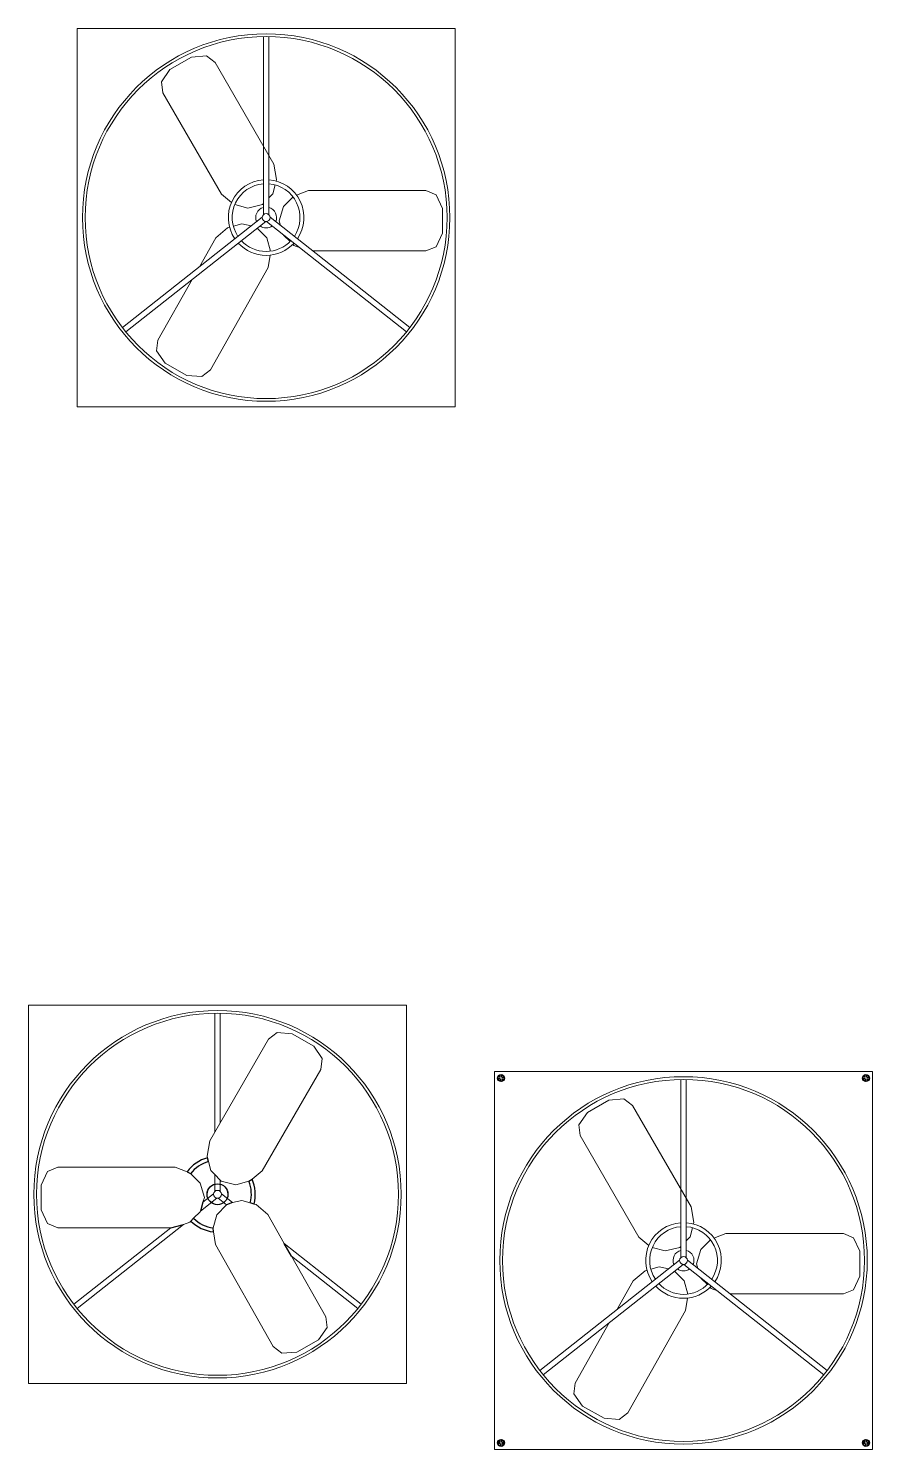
# Model space of a CAD drawing. Header units: millimetres. Extents: x -3140 to 122882, y -13467 to 35950.
# Drawn here: x 72986 to 74102, y 34072 to 35950 of the extents above; entities that cross this region are included whole.
import ezdxf

# ---------------------------------------------------------------- set-up
doc = ezdxf.new("R2010")
doc.units = ezdxf.units.MM
doc.header["$MEASUREMENT"] = 0
doc.layers.add('inst ME', color=7, linetype='Continuous', lineweight=13)

msp = doc.modelspace()

# ---------------------------------------------------------------- linework, layer by layer
for points in [[(73609.8, 34563.7), (73606.4, 34563.7)], [(73609.8, 34563.7), (73606.4, 34563.7)], [(73609.8, 34561.7), (73606.4, 34561.7)], [(73609.8, 34561.7), (73606.4, 34561.7)], [(73609.8, 34563.7), (73609.8, 34567.2)], [(73609.8, 34563.7), (73609.8, 34567.2)], [(73609.8, 34561.7), (73609.8, 34558.3)], [(73609.8, 34561.7), (73609.8, 34558.3)], [(73611.8, 34563.7), (73611.8, 34567.2)], [(73611.8, 34563.7), (73611.8, 34567.2)], [(73611.8, 34563.7), (73615.3, 34563.7)], [(73611.8, 34563.7), (73615.3, 34563.7)], [(73611.8, 34561.7), (73611.8, 34558.3)], [(73611.8, 34561.7), (73611.8, 34558.3)], [(73611.8, 34561.7), (73615.3, 34561.7)], [(73611.8, 34561.7), (73615.3, 34561.7)], [(74092.3, 34563.7), (74088.9, 34563.7)], [(74092.3, 34563.7), (74088.9, 34563.7)], [(74092.3, 34561.7), (74088.9, 34561.7)], [(74092.3, 34561.7), (74088.9, 34561.7)], [(74092.3, 34563.7), (74092.3, 34567.2)], [(74092.3, 34563.7), (74092.3, 34567.2)], [(74092.3, 34561.7), (74092.3, 34558.3)], [(74092.3, 34561.7), (74092.3, 34558.3)], [(74094.3, 34563.7), (74094.3, 34567.2)], [(74094.3, 34563.7), (74094.3, 34567.2)], [(74094.3, 34563.7), (74097.8, 34563.7)], [(74094.3, 34563.7), (74097.8, 34563.7)], [(74094.3, 34561.7), (74097.8, 34561.7)], [(74094.3, 34561.7), (74097.8, 34561.7)], [(74094.3, 34561.7), (74094.3, 34558.3)], [(74094.3, 34561.7), (74094.3, 34558.3)], [(73224.1, 34452.4), (73222.8, 34457.4)], [(73195.6, 34438.8), (73200.3, 34436.4)], [(73239.5, 34427.7), (73232.3, 34435.3)], [(73277.3, 34426.3), (73281.7, 34429.1)], [(73216.7, 34398.6), (73213.2, 34386.6)], [(73255.9, 34398), (73247.7, 34395.2)], [(73284.2, 34396.2), (73279.2, 34397.6)], [(73174, 34364.9), (73191, 34369.1)], [(73200.7, 34373.6), (73204.3, 34377.3)], [(73230.5, 34359.4), (73230.2, 34364.7)], [(73333.6, 34327.4), (73324.2, 34344)], [(73609.8, 34081.4), (73606.4, 34081.4)], [(73609.8, 34081.4), (73606.4, 34081.4)], [(73609.8, 34081.4), (73609.8, 34084.9)], [(73609.8, 34081.4), (73609.8, 34084.9)], [(73611.8, 34081.4), (73611.8, 34084.9)], [(73611.8, 34081.4), (73611.8, 34084.9)], [(73611.8, 34081.4), (73615.3, 34081.4)], [(73611.8, 34081.4), (73615.3, 34081.4)], [(74092.3, 34081.4), (74088.9, 34081.4)], [(74092.3, 34081.4), (74088.9, 34081.4)], [(74092.3, 34081.4), (74092.3, 34084.9)], [(74092.3, 34081.4), (74092.3, 34084.9)], [(74094.3, 34081.4), (74094.3, 34084.9)], [(74094.3, 34081.4), (74094.3, 34084.9)], [(74094.3, 34081.4), (74097.8, 34081.4)], [(74094.3, 34081.4), (74097.8, 34081.4)], [(73609.8, 34079.4), (73606.4, 34079.4)], [(73609.8, 34079.4), (73606.4, 34079.4)], [(73609.8, 34079.4), (73609.8, 34075.9)], [(73609.8, 34079.4), (73609.8, 34075.9)], [(73611.8, 34079.4), (73611.8, 34075.9)], [(73611.8, 34079.4), (73611.8, 34075.9)], [(73611.8, 34079.4), (73615.3, 34079.4)], [(73611.8, 34079.4), (73615.3, 34079.4)], [(74092.3, 34079.4), (74088.9, 34079.4)], [(74092.3, 34079.4), (74088.9, 34079.4)], [(74092.3, 34079.4), (74092.3, 34075.9)], [(74092.3, 34079.4), (74092.3, 34075.9)], [(74094.3, 34079.4), (74097.8, 34079.4)], [(74094.3, 34079.4), (74097.8, 34079.4)], [(74094.3, 34079.4), (74094.3, 34075.9)], [(74094.3, 34079.4), (74094.3, 34075.9)]]:
    msp.add_lwpolyline(points)
for centre, radius in [((73610.8, 34562.7), 4.56), ((74093.3, 34562.7), 4.56), ((73235.9, 34409.1), 13.8), ((73610.8, 34080.4), 4.56), ((74093.3, 34080.4), 4.56)]:
    msp.add_circle(centre, radius)
for centre, radius, start, end in [((73610.8, 34562.7), 4.13, 104.0084, 165.9916), ((73610.8, 34562.7), 4.13, 194.0084, 255.9916), ((73610.8, 34562.7), 4.13, 14.0084, 75.9916), ((73610.8, 34562.7), 4.13, 284.0084, 345.9916), ((74093.3, 34562.7), 4.13, 104.0084, 165.9916), ((74093.3, 34562.7), 4.13, 194.0084, 255.9916), ((74093.3, 34562.7), 4.13, 14.0084, 75.9916), ((74093.3, 34562.7), 4.13, 284.0084, 345.9916), ((73235.9, 34409.1), 50, 105.1861, 143.5978), ((73235.9, 34409.1), 44.8, 105.2248, 142.5797), ((73235.9, 34409.1), 44.8, 345.1177, 22.5102), ((73235.9, 34409.1), 50, 345.0441, 23.5257), ((73235.9, 34409.1), 50, 225.2534, 263.7845), ((73235.9, 34409.1), 44.8, 225.2933, 262.7487), ((73610.8, 34080.4), 4.13, 104.0084, 165.9916), ((73610.8, 34080.4), 4.13, 14.0084, 75.9916), ((74093.3, 34080.4), 4.13, 104.0084, 165.9916), ((74093.3, 34080.4), 4.13, 14.0084, 75.9916), ((73610.8, 34080.4), 4.13, 194.0084, 255.9916), ((73610.8, 34080.4), 4.13, 284.0084, 345.9916), ((74093.3, 34080.4), 4.13, 194.0084, 255.9916), ((74093.3, 34080.4), 4.13, 284.0084, 345.9916)]:
    msp.add_arc(centre, radius, start, end)
at = {"layer": 'inst ME'}
for points in [[(73550.2, 35950.3), (73050.2, 35950.3), (73050.2, 35450.3), (73550.2, 35450.3)], [(72985.9, 34659.1), (73485.9, 34659.1), (73485.9, 34159.1), (72985.9, 34159.1)], [(74102.1, 34571.6), (73602.1, 34571.6), (73602.1, 34071.6), (74102.1, 34071.6)]]:
    msp.add_lwpolyline(points, close=True, dxfattribs=at)
for points in [[(73296.6, 35939.7), (73296.6, 35704.1)], [(73303.8, 35939.7), (73303.8, 35704.1)], [(73241.3, 35731.1), (73163.6, 35865.4), (73161.7, 35879.7), (73173, 35896), (73201.5, 35912.4), (73221.2, 35914.2), (73232.7, 35905.4), (73310.4, 35771.1), (73313.9, 35750.7), (73313.3, 35748.6)], [(73312, 35743.6), (73308.9, 35731.8), (73303.8, 35726.5)], [(73340.5, 35730), (73356.4, 35735.9)], [(73356.4, 35735.9), (73511.5, 35735.9), (73524.9, 35730.4), (73533.3, 35712.4), (73533.3, 35679.6), (73524.9, 35661.6), (73511.5, 35656.1), (73362.1, 35656.1)], [(73254.4, 35720.3), (73241.3, 35731.1)], [(73296.6, 35718.9), (73295.3, 35717.5), (73276.1, 35712.9), (73258.8, 35717.5)], [(73319.4, 35689.9), (73317.5, 35696), (73323.1, 35714.9), (73335.8, 35727.6)], [(73110.2, 35554.9), (73295.1, 35700.9)], [(73490.3, 35554.9), (73305.4, 35700.9)], [(73114.6, 35549.2), (73299.6, 35695.2)], [(73211.9, 35635.2), (73233.5, 35673.4), (73249.3, 35686.7), (73251.9, 35687.4)], [(73256.9, 35688.8), (73268.1, 35692), (73280.2, 35689.2)], [(73288.4, 35686.4), (73301.1, 35673.3), (73305.9, 35655.9)], [(73485.8, 35549.2), (73300.9, 35695.2)], [(73331.8, 35668.5), (73323.1, 35677.1), (73322.9, 35677.8)], [(73345.1, 35660.3), (73337, 35663.3), (73335.4, 35664.8)], [(73305.6, 35650.6), (73303, 35634.1)], [(73303, 35634.1), (73226.6, 35499), (73215.2, 35490.1), (73195.4, 35491.7), (73166.8, 35507.8), (73155.3, 35524), (73157.1, 35538.3), (73202.5, 35618.6)], [(73232.3, 34648.5), (73232.3, 34491.2)], [(73239.5, 34648.5), (73239.5, 34503.7)], [(73294.8, 34439.9), (73372.5, 34574.2), (73374.4, 34588.5), (73363.1, 34604.8), (73334.6, 34621.2), (73314.9, 34623), (73303.4, 34614.2), (73225.7, 34479.9), (73222.2, 34459.5), (73222.8, 34457.4)], [(73848.4, 34560.9), (73848.4, 34325.3)], [(73855.7, 34560.9), (73855.7, 34325.3)], [(73793.1, 34352.3), (73715.4, 34486.6), (73713.5, 34500.9), (73724.9, 34517.2), (73753.3, 34533.7), (73773, 34535.4), (73784.5, 34526.6), (73862.2, 34392.3), (73865.7, 34371.9), (73865.2, 34369.8)], [(73179.7, 34444.7), (73024.6, 34444.7), (73011.2, 34439.2), (73002.9, 34421.2), (73002.9, 34388.4), (73011.2, 34370.4), (73024.6, 34364.9), (73174, 34364.9)], [(73195.6, 34438.8), (73179.7, 34444.7)], [(73224.1, 34452.4), (73227.2, 34440.6), (73232.3, 34435.3)], [(73281.7, 34429.1), (73294.8, 34439.9)], [(73216.7, 34398.6), (73218.6, 34404.8), (73213, 34423.7), (73200.3, 34436.4)], [(73232.3, 34435.3), (73232.3, 34412.9)], [(73239.5, 34427.7), (73240.8, 34426.3), (73260, 34421.6), (73277.3, 34426.3)], [(73239.5, 34427.7), (73239.5, 34412.9)], [(73213.2, 34386.6), (73235.2, 34404)], [(73216.7, 34398.6), (73230.7, 34409.7)], [(73247.7, 34395.2), (73236.6, 34404)], [(73255.9, 34398), (73241, 34409.7)], [(73279.2, 34397.6), (73268, 34400.8), (73255.9, 34398)], [(73204.3, 34377.3), (73213, 34385.9), (73213.2, 34386.6)], [(73247.7, 34395.2), (73235, 34382.1), (73230.2, 34364.7)], [(73324.2, 34344), (73302.6, 34382.2), (73286.8, 34395.5), (73284.2, 34396.2)], [(73045.8, 34263.7), (73174, 34364.9)], [(73050.3, 34258), (73191, 34369.1)], [(73191, 34369.1), (73199.1, 34372.1), (73200.7, 34373.6)], [(73863.8, 34364.8), (73860.7, 34353), (73855.7, 34347.7)], [(73230.5, 34359.4), (73233.1, 34342.9)], [(73426, 34263.7), (73324.2, 34344)], [(73806.2, 34341.5), (73793.1, 34352.3)], [(73871.2, 34311.1), (73869.4, 34317.2), (73875, 34336.1), (73887.7, 34348.8)], [(73892.3, 34351.2), (73908.2, 34357.1)], [(73908.2, 34357.1), (74063.4, 34357.1), (74076.7, 34351.6), (74085.1, 34333.7), (74085.1, 34300.8), (74076.7, 34282.8), (74063.4, 34277.3), (73914, 34277.3)], [(73233.1, 34342.9), (73309.5, 34207.8), (73320.9, 34198.9), (73340.7, 34200.5), (73369.3, 34216.6), (73380.8, 34232.8), (73379, 34247.1), (73333.6, 34327.4)], [(73421.5, 34258), (73333.6, 34327.4)], [(73848.4, 34340.1), (73847.1, 34338.7), (73828, 34334.1), (73810.6, 34338.7)], [(73662, 34176.1), (73846.9, 34322.1)], [(73666.5, 34170.4), (73851.4, 34316.4)], [(73763.8, 34256.5), (73785.3, 34294.6), (73801.2, 34307.9), (73803.8, 34308.7)], [(73808.7, 34310), (73820, 34313.2), (73832.1, 34310.4)], [(73840.3, 34307.6), (73852.9, 34294.6), (73857.7, 34277.1)], [(74037.6, 34170.4), (73852.7, 34316.4)], [(74042.1, 34176.1), (73857.2, 34322.1)], [(73883.6, 34289.7), (73875, 34298.3), (73874.7, 34299)], [(73857.5, 34271.9), (73854.8, 34255.3)], [(73897, 34281.5), (73888.8, 34284.5), (73887.3, 34286.1)], [(73854.8, 34255.3), (73778.4, 34120.2), (73767, 34111.4), (73747.3, 34112.9), (73718.7, 34129.1), (73707.2, 34145.2), (73708.9, 34159.5), (73754.3, 34239.8)]]:
    msp.add_lwpolyline(points, dxfattribs=at)
for centre, radius in [((73300.2, 35700.3), 242.9), ((73300.2, 35700.3), 239.3), ((73300.2, 35700.3), 5.19), ((73235.9, 34409.1), 242.9), ((73235.9, 34409.1), 239.3), ((73852.1, 34321.6), 242.9), ((73852.1, 34321.6), 239.3), ((73235.9, 34409.1), 5.19), ((73852.1, 34321.6), 5.19)]:
    msp.add_circle(centre, radius, dxfattribs=at)
for centre, radius, start, end in [((73300.2, 35700.3), 50, 94.1556, 214.1364), ((73300.2, 35700.3), 44.8, 94.6349, 213.6571), ((73300.2, 35700.3), 50, 325.8636, 85.8444), ((73300.2, 35700.3), 44.8, 326.3429, 85.3651), ((73300.2, 35700.3), 13.8, 105.2418, 203.0503), ((73300.2, 35700.3), 13.8, 336.9497, 74.7582), ((73300.2, 35700.3), 13.8, 233.5339, 306.4661), ((73300.2, 35700.3), 50, 222.4477, 317.5523), ((73300.2, 35700.3), 44.8, 222.927, 317.073), ((73235.9, 34409.1), 50, 105.1861, 143.5978), ((73235.9, 34409.1), 44.8, 105.2248, 142.5797), ((73235.9, 34409.1), 13.8, 105.2418, 203.0503), ((73235.9, 34409.1), 13.8, 336.9497, 74.7582), ((73235.9, 34409.1), 44.8, 345.1177, 22.5102), ((73235.9, 34409.1), 50, 345.0441, 23.5257), ((73235.9, 34409.1), 13.8, 233.5339, 306.4661), ((73235.9, 34409.1), 50, 225.2534, 263.7845), ((73235.9, 34409.1), 44.8, 225.2933, 262.7487), ((73852.1, 34321.6), 50, 94.1556, 214.1364), ((73852.1, 34321.6), 44.8, 94.6349, 213.6571), ((73852.1, 34321.6), 50, 325.8636, 85.8444), ((73852.1, 34321.6), 44.8, 326.3429, 85.3651), ((73852.1, 34321.6), 13.8, 105.2418, 203.0503), ((73852.1, 34321.6), 13.8, 336.9497, 74.7582), ((73852.1, 34321.6), 13.8, 233.5339, 306.4661), ((73852.1, 34321.6), 50, 222.4477, 317.5523), ((73852.1, 34321.6), 44.8, 222.927, 317.073)]:
    msp.add_arc(centre, radius, start, end, dxfattribs=at)

doc.saveas('drawing.dxf')
